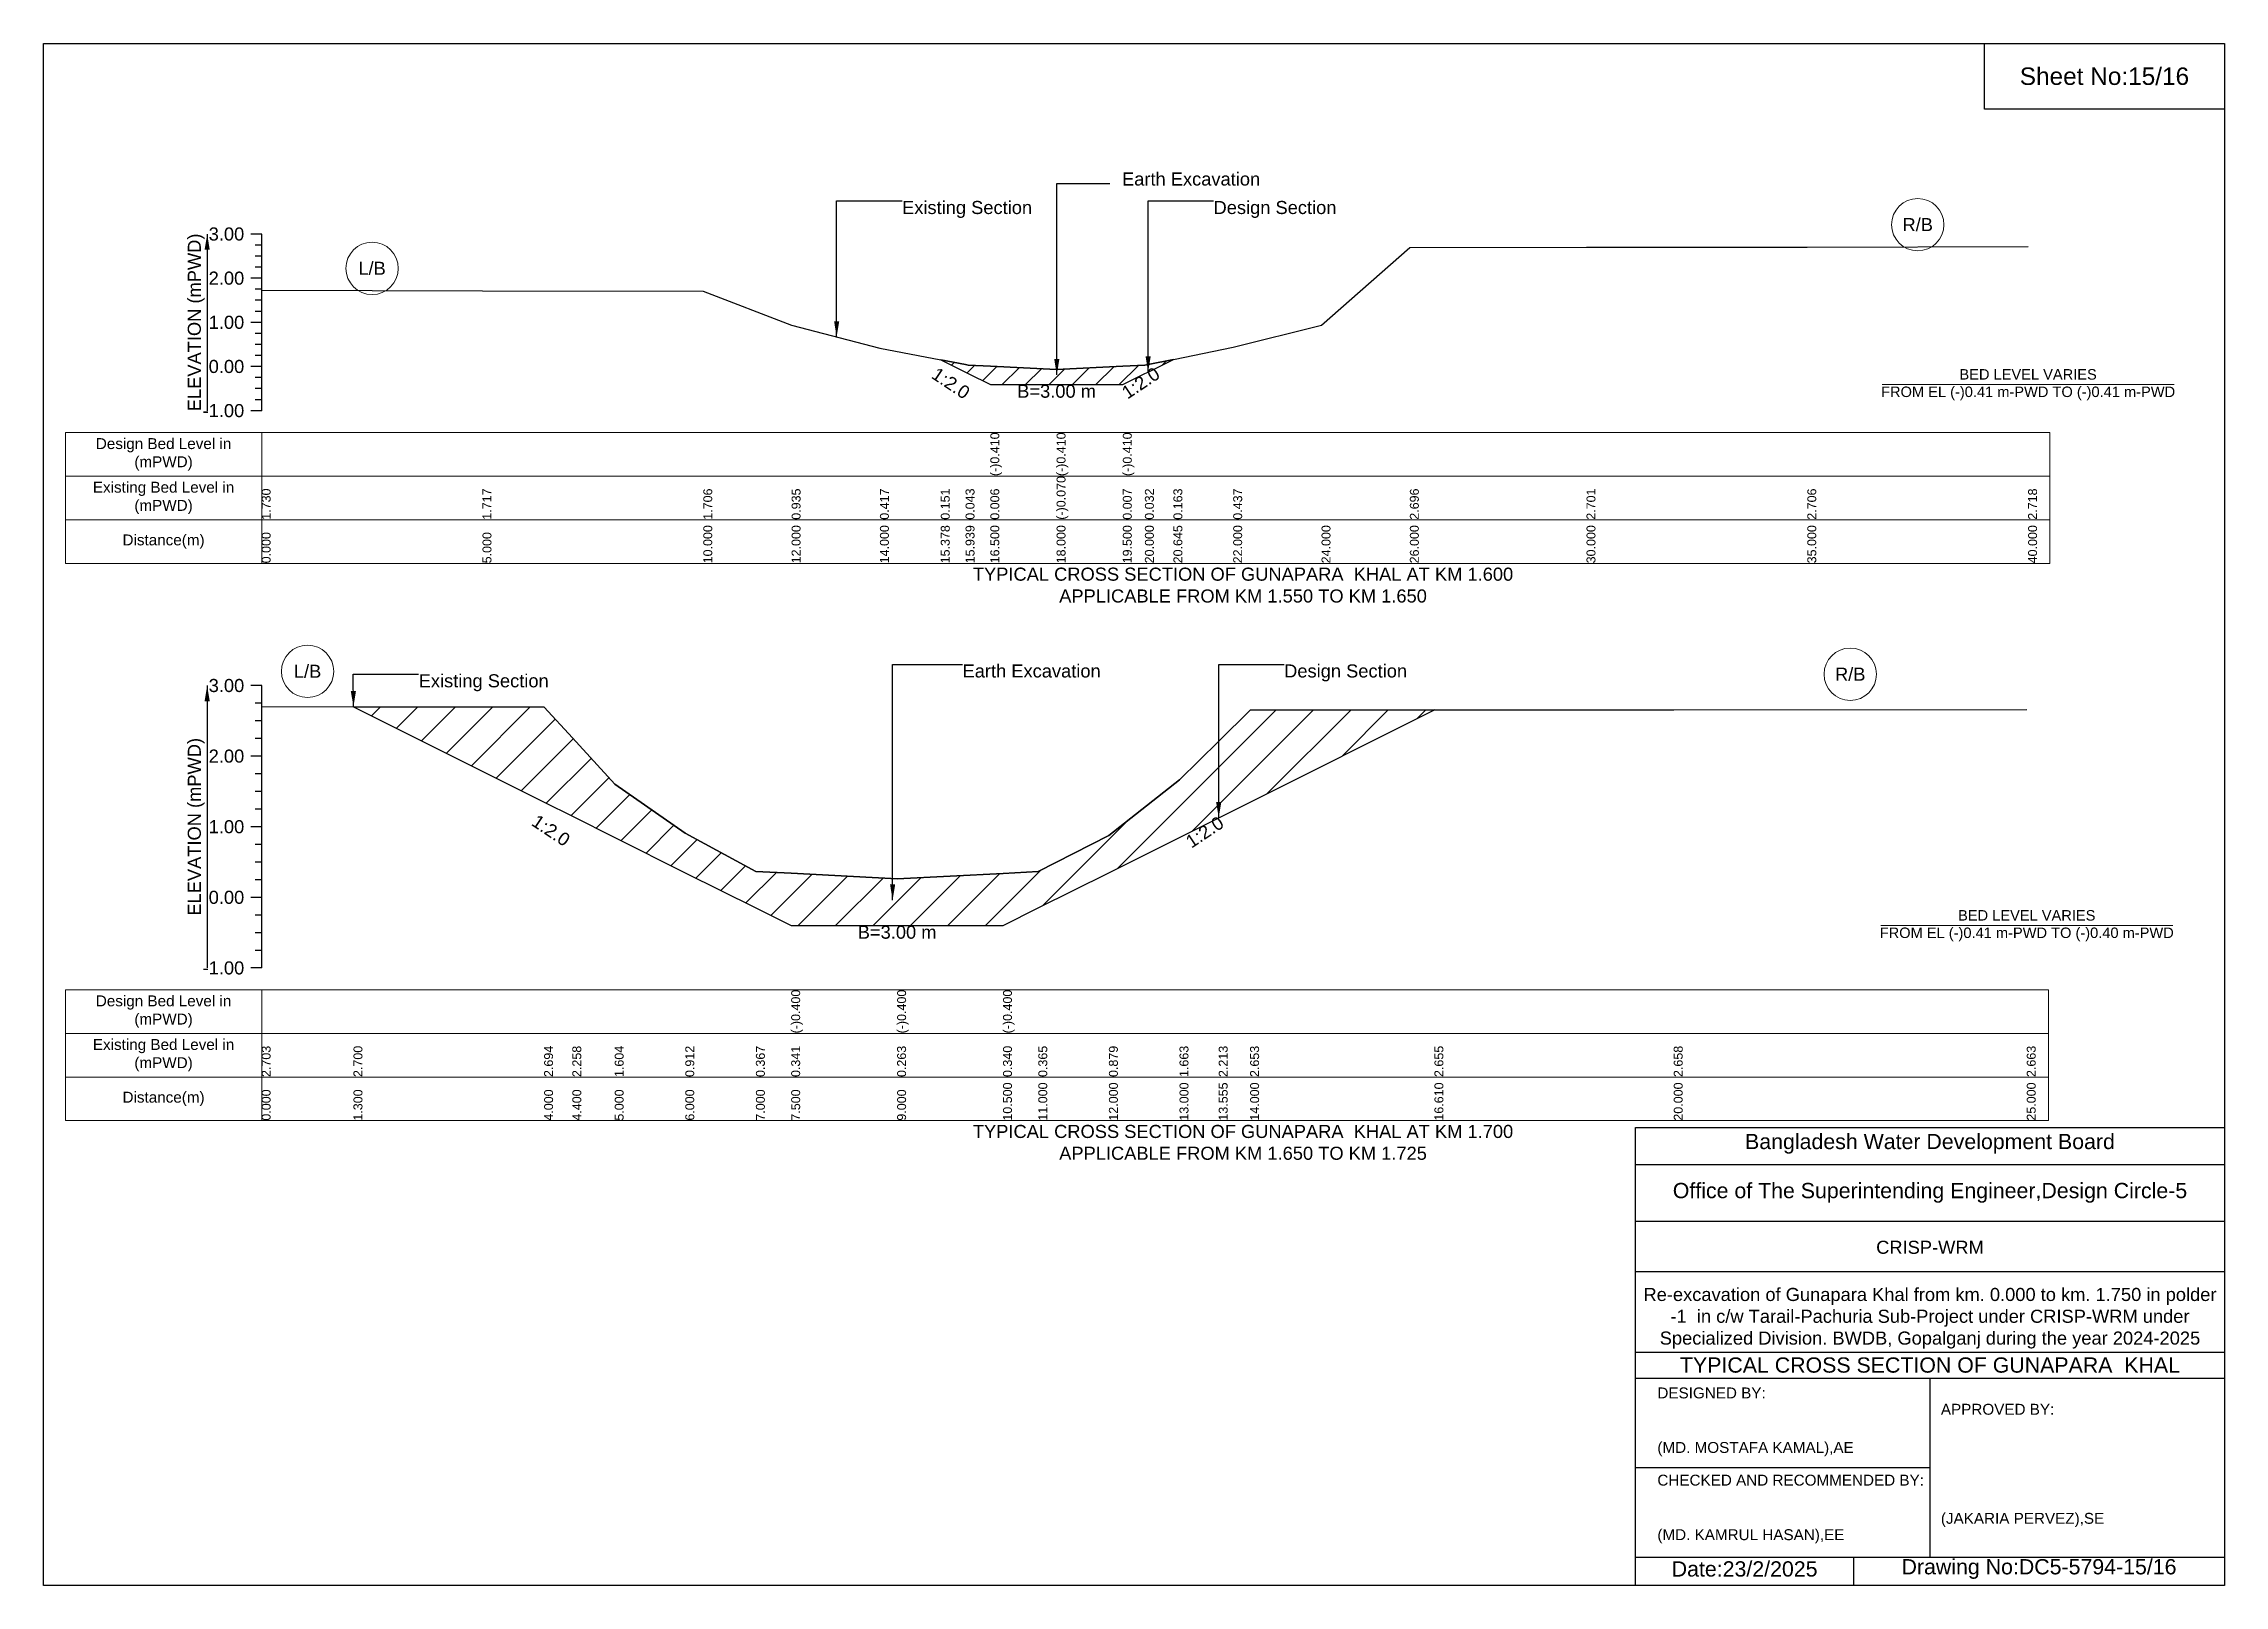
# Model space of a CAD drawing. Header units: inches. Extents: x 91000 to 268000, y -12452 to 3.
# Drawn here: x 240000 to 248000, y -5656 to 0 of the extents above; entities that cross this region are included whole.
import ezdxf

# ---------------------------------------------------------------- set-up
doc = ezdxf.new("R2010")
doc.units = ezdxf.units.IN
doc.header["$LTSCALE"] = 7
doc.header["$MEASUREMENT"] = 0
for name, color, linetype, lineweight in [('Cross section Data Border', 7, 'Continuous', 9), ('Cross Section Labels', 7, 'Continuous', 9), ('Existing_Bed_Level for Xsection', 7, 'Continuous', 25)]:
    doc.layers.add(name, color=color, linetype=linetype, lineweight=lineweight)
doc.styles.get("Standard").update_dxf_attribs({"font": 'arial.ttf'})
doc.dimstyles.get("Standard").update_dxf_attribs({"dimtxt": 0.18, "dimasz": 0.18, "dimexe": 0.18, "dimexo": 0.0625, "dimgap": 0.09, "dimtad": 0, "dimtih": 1, "dimtoh": 1, "dimdec": 4, "dimzin": 0, "dimdsep": 46, "dimtxsty": 'Standard', "dimcen": 0.09, "dimadec": 0, "dimazin": 0, "dimtfac": 1, "dimtdec": 4, "dimtofl": 0, "dimtmove": 0, "dimatfit": 3, "dimfxl": 1, "dimtolj": 1, "dimtzin": 0, "dimarcsym": 0})

msp = doc.modelspace()

# ---------------------------------------------------------------- texts
at = {"attachment_point": 5}
for s, insert, char_height in [('Sheet No:15/16', (247560, -120), 64), ('Bangladesh Water Development Board', (246920, -4036), 56), ('Office of The Superintending Engineer,Design Circle-5', (246920, -4216), 56)]:
    msp.add_mtext(s, dxfattribs=dict(at, insert=insert, char_height=char_height))
for s, insert, char_height, width, attachment_point in [('CRISP-WRM', (246920, -4416), 48, 2240, 5), ('Re-excavation of Gunapara Khal from km. 0.000 to km. 1.750 in polder -1  in c/w Tarail-Pachuria Sub-Project under CRISP-WRM under Specialized Division. BWDB, Gopalganj during the year 2024-2025', (246920, -4676), 48, 2160, 5), ('TYPICAL CROSS SECTION OF GUNAPARA  KHAL', (246920, -4848), 56, 2240, 5), ('DESIGNED BY:^J^J^J(MD. MOSTAFA KAMAL),AE', (245920, -5056), 40, 1120, 4), ('APPROVED BY:^J^J^J^J^J^J(JAKARIA PERVEZ),SE', (246960, -5216), 40, 1120, 4), ('CHECKED AND RECOMMENDED BY:^J^J^J(MD. KAMRUL HASAN),EE', (245920, -5376), 40, 1120, 4), ('Date:23/2/2025 ', (246240, -5596), 56, 1120, 5), ('Drawing No:DC5-5794-15/16', (247320, -5596), 56, 1760, 5)]:
    msp.add_mtext(s, dxfattribs=dict(insert=insert, char_height=char_height, width=width, attachment_point=attachment_point))
at = {"layer": 'Cross section Data Border', "char_height": 40, "width": 640, "attachment_point": 5}
for s, insert in [('Design Bed Level in (mPWD)', (240440, -1506.7)), ('Existing Bed Level in (mPWD)', (240440, -1666.7)), ('Distance(m)', (240440, -1826.7)), ('Design Bed Level in (mPWD)', (240440, -3551.1)), ('Existing Bed Level in (mPWD)', (240440, -3711.1)), ('Distance(m)', (240440, -3871.1))]:
    msp.add_mtext(s, dxfattribs=dict(at, insert=insert))
at = {"layer": 'Cross Section Labels'}
for s, insert, char_height, attachment_point in [('Earth Excavation', (243956, -472.7), 48, 1), ('Existing Section', (243149.2, -577.2), 48, 1), ('Design Section', (244291.8, -577.2), 48, 1), ('R/B', (246875, -664.3), 48, 5), ('L/B', (241205, -824.5), 48, 5), ('BED LEVEL VARIES ^JFROM EL (-)0.41 m-PWD TO (-)0.41 m-PWD', (247280, -1251.1), 38.4, 5), ('B=3.00 m', (243716, -1251.1), 48, 2), ('TYPICAL CROSS SECTION OF GUNAPARA  KHAL AT KM 1.600^JAPPLICABLE FROM KM 1.550 TO KM 1.650', (244400, -1986.7), 48, 5), ('L/B', (240968.3, -2302.9), 48, 5), ('Existing Section', (241375.9, -2313.5), 48, 1), ('Earth Excavation', (243371, -2277.4), 48, 1), ('Design Section', (244550.8, -2277.4), 48, 1), ('R/B', (246627.5, -2313.5), 48, 5), ('BED LEVEL VARIES ^JFROM EL (-)0.41 m-PWD TO (-)0.40 m-PWD', (247275, -3235.7), 38.4, 5), ('B=3.00 m', (243131, -3235.7), 48, 2), ('TYPICAL CROSS SECTION OF GUNAPARA  KHAL AT KM 1.700^JAPPLICABLE FROM KM 1.650 TO KM 1.725', (244400, -4031.1), 48, 5)]:
    msp.add_mtext(s, dxfattribs=dict(at, insert=insert, char_height=char_height, attachment_point=attachment_point))
at = {"layer": 'Cross Section Labels', "char_height": 48, "attachment_point": 2}
for insert, rotation in [((243341.6, -1225.9), 326.30993), ((244011.3, -1224.9), 33.69007), ((241874.8, -2866.6), 326.30993), ((244246, -2872.4), 33.69007)]:
    msp.add_mtext('1:2.0', dxfattribs=dict(at, insert=insert, rotation=rotation))
at = {"layer": 'Existing_Bed_Level for Xsection', "rotation": 90}
for s, insert, char_height, attachment_point in [('ELEVATION (mPWD)', (240560, -1022.7), 48, 5), ('(-)0.410', (243473, -1586.7), 32.8, 1), ('(-)0.410', (243716, -1586.7), 32.8, 1), ('(-)0.410', (243959, -1586.7), 32.8, 1), ('(-)0.070', (243716, -1746.7), 32.8, 1), ('1.730', (240800, -1746.7), 32.8, 1), ('1.717', (241610, -1746.7), 32.8, 1), ('1.706', (242420, -1746.7), 32.8, 1), ('0.935', (242744, -1746.7), 32.8, 1), ('0.417', (243068, -1746.7), 32.8, 1), ('0.151', (243291.2, -1746.7), 32.8, 1), ('0.043', (243382.1, -1746.7), 32.8, 1), ('0.006', (243473, -1746.7), 32.8, 1), ('0.007', (243959, -1746.7), 32.8, 1), ('0.032', (244040, -1746.7), 32.8, 1), ('0.163', (244144.6, -1746.7), 32.8, 1), ('0.437', (244364, -1746.7), 32.8, 1), ('2.696', (245012, -1746.7), 32.8, 1), ('2.701', (245660, -1746.7), 32.8, 1), ('2.706', (246470, -1746.7), 32.8, 1), ('2.718', (247280, -1746.7), 32.8, 1), ('0.000', (240800, -1906.7), 32.8, 1), ('5.000', (241610, -1906.7), 32.8, 1), ('10.000', (242420, -1906.7), 32.8, 1), ('12.000', (242744, -1906.7), 32.8, 1), ('14.000', (243068, -1906.7), 32.8, 1), ('15.378', (243291.2, -1906.7), 32.8, 1), ('15.939', (243382.1, -1906.7), 32.8, 1), ('16.500', (243473, -1906.7), 32.8, 1), ('18.000', (243716, -1906.7), 32.8, 1), ('19.500', (243959, -1906.7), 32.8, 1), ('20.000', (244040, -1906.7), 32.8, 1), ('20.645', (244144.6, -1906.7), 32.8, 1), ('22.000', (244364, -1906.7), 32.8, 1), ('24.000', (244688, -1906.7), 32.8, 1), ('26.000', (245012, -1906.7), 32.8, 1), ('30.000', (245660, -1906.7), 32.8, 1), ('35.000', (246470, -1906.7), 32.8, 1), ('40.000', (247280, -1906.7), 32.8, 1), ('ELEVATION (mPWD)', (240560, -2873.1), 48, 5), ('(-)0.400', (242742.5, -3631.1), 32.8, 1), ('(-)0.400', (243131, -3631.1), 32.8, 1), ('(-)0.400', (243519.5, -3631.1), 32.8, 1), ('2.703', (240800, -3791.1), 32.8, 1), ('2.700', (241136.7, -3791.1), 32.8, 1), ('2.694', (241836, -3791.1), 32.8, 1), ('2.258', (241939.6, -3791.1), 32.8, 1), ('1.604', (242095, -3791.1), 32.8, 1), ('0.912', (242354, -3791.1), 32.8, 1), ('0.367', (242613, -3791.1), 32.8, 1), ('0.341', (242742.5, -3791.1), 32.8, 1), ('0.263', (243131, -3791.1), 32.8, 1), ('0.340', (243519.5, -3791.1), 32.8, 1), ('0.365', (243649, -3791.1), 32.8, 1), ('0.879', (243908, -3791.1), 32.8, 1), ('1.663', (244167, -3791.1), 32.8, 1), ('2.213', (244310.8, -3791.1), 32.8, 1), ('2.653', (244426, -3791.1), 32.8, 1), ('2.655', (245102.1, -3791.1), 32.8, 1), ('2.658', (245980, -3791.1), 32.8, 1), ('2.663', (247275, -3791.1), 32.8, 1), ('0.000', (240800, -3951.1), 32.8, 1), ('1.300', (241136.7, -3951.1), 32.8, 1), ('4.000', (241836, -3951.1), 32.8, 1), ('4.400', (241939.6, -3951.1), 32.8, 1), ('5.000', (242095, -3951.1), 32.8, 1), ('6.000', (242354, -3951.1), 32.8, 1), ('7.000', (242613, -3951.1), 32.8, 1), ('7.500', (242742.5, -3951.1), 32.8, 1), ('9.000', (243131, -3951.1), 32.8, 1), ('10.500', (243519.5, -3951.1), 32.8, 1), ('11.000', (243649, -3951.1), 32.8, 1), ('12.000', (243908, -3951.1), 32.8, 1), ('13.000', (244167, -3951.1), 32.8, 1), ('13.555', (244310.8, -3951.1), 32.8, 1), ('14.000', (244426, -3951.1), 32.8, 1), ('16.610', (245102.1, -3951.1), 32.8, 1), ('20.000', (245980, -3951.1), 32.8, 1), ('25.000', (247275, -3951.1), 32.8, 1)]:
    msp.add_mtext(s, dxfattribs=dict(at, insert=insert, char_height=char_height, attachment_point=attachment_point))
at = {"layer": 'Existing_Bed_Level for Xsection', "char_height": 48, "attachment_point": 6}
for s, insert in [('3.00', (240736, -698.7)), ('2.00', (240736, -860.7)), ('1.00', (240736, -1022.7)), ('0.00', (240736, -1184.7)), ('-1.00', (240736, -1346.7)), ('3.00', (240736, -2355.1)), ('2.00', (240736, -2614.1)), ('1.00', (240736, -2873.1)), ('0.00', (240736, -3132.1)), ('-1.00', (240736, -3391.1))]:
    msp.add_mtext(s, dxfattribs=dict(at, insert=insert))

# ---------------------------------------------------------------- hatches: boundary and pattern name
at = {"layer": 'Existing_Bed_Level for Xsection'}
h = msp.add_hatch(dxfattribs=at)
h.set_pattern_fill('ANSI31', color=256, scale=486, style=0)
h.paths.add_polyline_path([(243291.2, -1160.2), (243382.1, -1205.6), (243392, -1210.6), (243473, -1251.1), (243716, -1251.1), (243959, -1251.1), (244040, -1210.6), (244051.8, -1204.7), (244144.6, -1158.3), (244051.8, -1177.1), (244040, -1179.5), (243959, -1183.6), (243716, -1196), (243473, -1183.7), (243392, -1179.6), (243382.1, -1177.7)])
h = msp.add_hatch(dxfattribs=at)
h.set_pattern_fill('ANSI31', color=256, scale=777, style=0)
h.paths.add_polyline_path([(241136.7, -2432.8), (241836, -2782.5), (241939.6, -2834.3), (242095, -2912), (242354, -3041.5), (242613, -3171), (242742.5, -3235.7), (243131, -3235.7), (243519.5, -3235.7), (243649, -3171), (243908, -3041.5), (244167, -2912), (244310.8, -2840.1), (244426, -2782.5), (245102.1, -2444.4), (244426, -2445), (244310.8, -2559), (244167, -2701.4), (243908, -2904.5), (243649, -3037.6), (243519.5, -3044.2), (243131, -3064), (242742.5, -3043.8), (242613, -3037.1), (242354, -2895.9), (242095, -2716.7), (241939.6, -2547.3), (241836, -2434.4)])

# ---------------------------------------------------------------- linework, layer by layer
for points in [[(240000, 0), (248000, 0), (248000, -5656), (240000, -5656)], [(247120, 0), (248000, 0), (248000, -240), (247120, -240)]]:
    msp.add_lwpolyline(points, close=True)
for points in [[(245840, -5656), (245840, -3976), (248000, -3976)], [(245840, -4112), (248000, -4112)], [(245840, -4320), (248000, -4320)], [(245840, -4504), (248000, -4504)], [(245840, -4800), (248000, -4800)], [(245840, -4896), (248000, -4896)], [(246920, -4896), (246920, -5552)], [(245840, -5224), (246920, -5224)], [(245840, -5552), (248000, -5552)], [(246640, -5552), (246640, -5656)]]:
    msp.add_lwpolyline(points)
at = {"layer": 'Cross section Data Border'}
for points in [[(240080, -1426.7), (247360, -1426.7), (247360, -1906.7), (240080, -1906.7)], [(240080, -3471.1), (247355, -3471.1), (247355, -3951.1), (240080, -3951.1)]]:
    msp.add_lwpolyline(points, close=True, dxfattribs=at)
for points in [[(240800, -1426.7), (240800, -1906.7)], [(240080, -1586.7), (247360, -1586.7)], [(240080, -1746.7), (247360, -1746.7)], [(240800, -3471.1), (240800, -3951.1)], [(240080, -3631.1), (247355, -3631.1)], [(240080, -3791.1), (247355, -3791.1)]]:
    msp.add_lwpolyline(points, dxfattribs=at)
at = {"layer": 'Cross Section Labels'}
for points in [[(246744.2, -1251.1), (247815.8, -1251.1)], [(246739.2, -3235.7), (247810.8, -3235.7)]]:
    msp.add_lwpolyline(points, dxfattribs=at)
for centre in [(246875, -664.3), (241205, -824.5), (240968.3, -2302.9), (246627.5, -2313.5)]:
    msp.add_circle(centre, 96, dxfattribs=at)
at = {"layer": 'Existing_Bed_Level for Xsection'}
for points in [[(240800, -698.7), (240760, -698.7)], [(240800, -1346.7), (240800, -1184.7), (240800, -1022.7), (240800, -860.7), (240800, -698.7)], [(240800, -739.2), (240776, -739.2)], [(240800, -779.7), (240776, -779.7)], [(240800, -904.4), (241610, -906.5), (242420, -908.3), (242744, -1033.2), (243068, -1117.1), (243291.2, -1160.2), (243382.1, -1177.7), (243392, -1179.6), (243473, -1183.7), (243473, -1183.7), (243716, -1196), (243716, -1196), (243959, -1183.6), (243959, -1183.6), (244040, -1179.5), (244051.8, -1177.1), (244144.6, -1158.3), (244364, -1113.9), (244688, -1033.2), (245012, -747.9), (245660, -747.1), (246470, -746.3), (247280, -744.3)], [(240800, -860.7), (240760, -860.7)], [(240800, -820.2), (240776, -820.2)], [(240800, -901.2), (240776, -901.2)], [(240800, -941.7), (240776, -941.7)], [(240800, -1022.7), (240760, -1022.7)], [(240800, -982.2), (240776, -982.2)], [(240800, -1063.2), (240776, -1063.2)], [(240800, -1103.7), (240776, -1103.7)], [(240800, -1184.7), (240760, -1184.7)], [(240800, -1144.2), (240776, -1144.2)], [(240800, -1225.2), (240776, -1225.2)], [(240800, -1265.7), (240776, -1265.7)], [(240800, -1346.7), (240760, -1346.7)], [(240800, -1306.2), (240776, -1306.2)], [(240800, -2355.1), (240760, -2355.1)], [(240800, -3391.1), (240800, -3132.1), (240800, -2873.1), (240800, -2614.1), (240800, -2355.1)], [(240800, -2419.9), (240776, -2419.9)], [(240800, -2432), (241136.7, -2432.8), (241836, -2434.4), (241939.6, -2547.3), (242095, -2716.7), (242354, -2895.9), (242613, -3037.1), (242742.5, -3043.8), (242742.5, -3043.8), (243131, -3064), (243131, -3064), (243519.5, -3044.2), (243519.5, -3044.2), (243649, -3037.6), (243908, -2904.5), (244167, -2701.4), (244310.8, -2559), (244426, -2445), (245102.1, -2444.4), (245980, -2443.7), (247275, -2442.4)], [(240800, -2484.6), (240776, -2484.6)], [(240800, -2549.4), (240776, -2549.4)], [(240800, -2614.1), (240760, -2614.1)], [(240800, -2678.9), (240776, -2678.9)], [(240800, -2743.6), (240776, -2743.6)], [(240800, -2873.1), (240760, -2873.1)], [(240800, -2808.4), (240776, -2808.4)], [(240800, -2937.9), (240776, -2937.9)], [(240800, -3002.6), (240776, -3002.6)], [(240800, -3067.4), (240776, -3067.4)], [(240800, -3132.1), (240760, -3132.1)], [(240800, -3196.9), (240776, -3196.9)], [(240800, -3261.6), (240776, -3261.6)], [(240800, -3326.4), (240776, -3326.4)], [(240800, -3391.1), (240760, -3391.1)]]:
    msp.add_lwpolyline(points, dxfattribs=at)
for points in [[(243291.2, -1160.2), (243291.2, -1160.2), (243382.1, -1205.6), (243392, -1210.6), (243473, -1251.1), (243473, -1251.1), (243716, -1251.1), (243716, -1251.1), (243959, -1251.1), (243959, -1251.1), (244040, -1210.6), (244051.8, -1204.7), (244144.6, -1158.3), (244144.6, -1158.3), (244144.6, -1158.3), (244051.8, -1177.1), (244040, -1179.5), (243959, -1183.6), (243959, -1183.6), (243716, -1196), (243716, -1196), (243473, -1183.7), (243473, -1183.7), (243392, -1179.6), (243382.1, -1177.7), (243291.2, -1160.2)], [(241136.7, -2432.8), (241136.7, -2432.8), (241836, -2782.5), (241939.6, -2834.3), (242095, -2912), (242354, -3041.5), (242613, -3171), (242742.5, -3235.7), (242742.5, -3235.7), (243131, -3235.7), (243131, -3235.7), (243519.5, -3235.7), (243519.5, -3235.7), (243649, -3171), (243908, -3041.5), (244167, -2912), (244310.8, -2840.1), (244426, -2782.5), (245102.1, -2444.4), (244426, -2445), (244310.8, -2559), (244167, -2701.4), (243908, -2904.5), (243649, -3037.6), (243519.5, -3044.2), (243519.5, -3044.2), (243131, -3064), (243131, -3064), (242742.5, -3043.8), (242742.5, -3043.8), (242613, -3037.1), (242354, -2895.9), (242095, -2716.7), (241939.6, -2547.3), (241836, -2434.4), (241136.7, -2432.8)]]:
    msp.add_lwpolyline(points, close=True, dxfattribs=at)

msp.set_redraw_order([(e.dxf.handle, doc.entitydb.next_handle()) for e in msp.query("TEXT MTEXT ATTDEF DIMENSION ARC_DIMENSION")])  # texts and dimensions are drawn at this point

# ---------------------------------------------------------------- leaders
at = {"layer": 'Cross Section Labels', "annotation_type": 0, "has_hookline": 1, "hookline_direction": 0}
for points, text_width in [([(243716.8, -1215), (243716.8, -512.7), (243911.7, -512.7)], 497), ([(242909.2, -1076), (242909.2, -577.2), (243149.1, -577.2)], 467.2), ([(244051.8, -1204.7), (244051.8, -577.2), (244291.7, -577.2)], 441.2), ([(241136.7, -2432.8), (241135.9, -2313.5), (241375.8, -2313.5)], 467.2), ([(243114.5, -3141.7), (243114.5, -2277.4), (243370.9, -2277.4)], 497), ([(244310.8, -2840.1), (244310.8, -2277.4), (244550.7, -2277.4)], 441.2)]:
    msp.add_leader(points, dimstyle='Standard', override={"dimasz": 57.6}, dxfattribs=dict(at, text_width=text_width))
at = {"layer": 'Existing_Bed_Level for Xsection'}
for points in [[(240600, -698.7), (240600, -1346.7)], [(240600, -2355.1), (240600, -3391.1)]]:
    msp.add_leader(points, dimstyle='Standard', override={"dimasz": 57.6}, dxfattribs=at)

doc.saveas('drawing.dxf')
